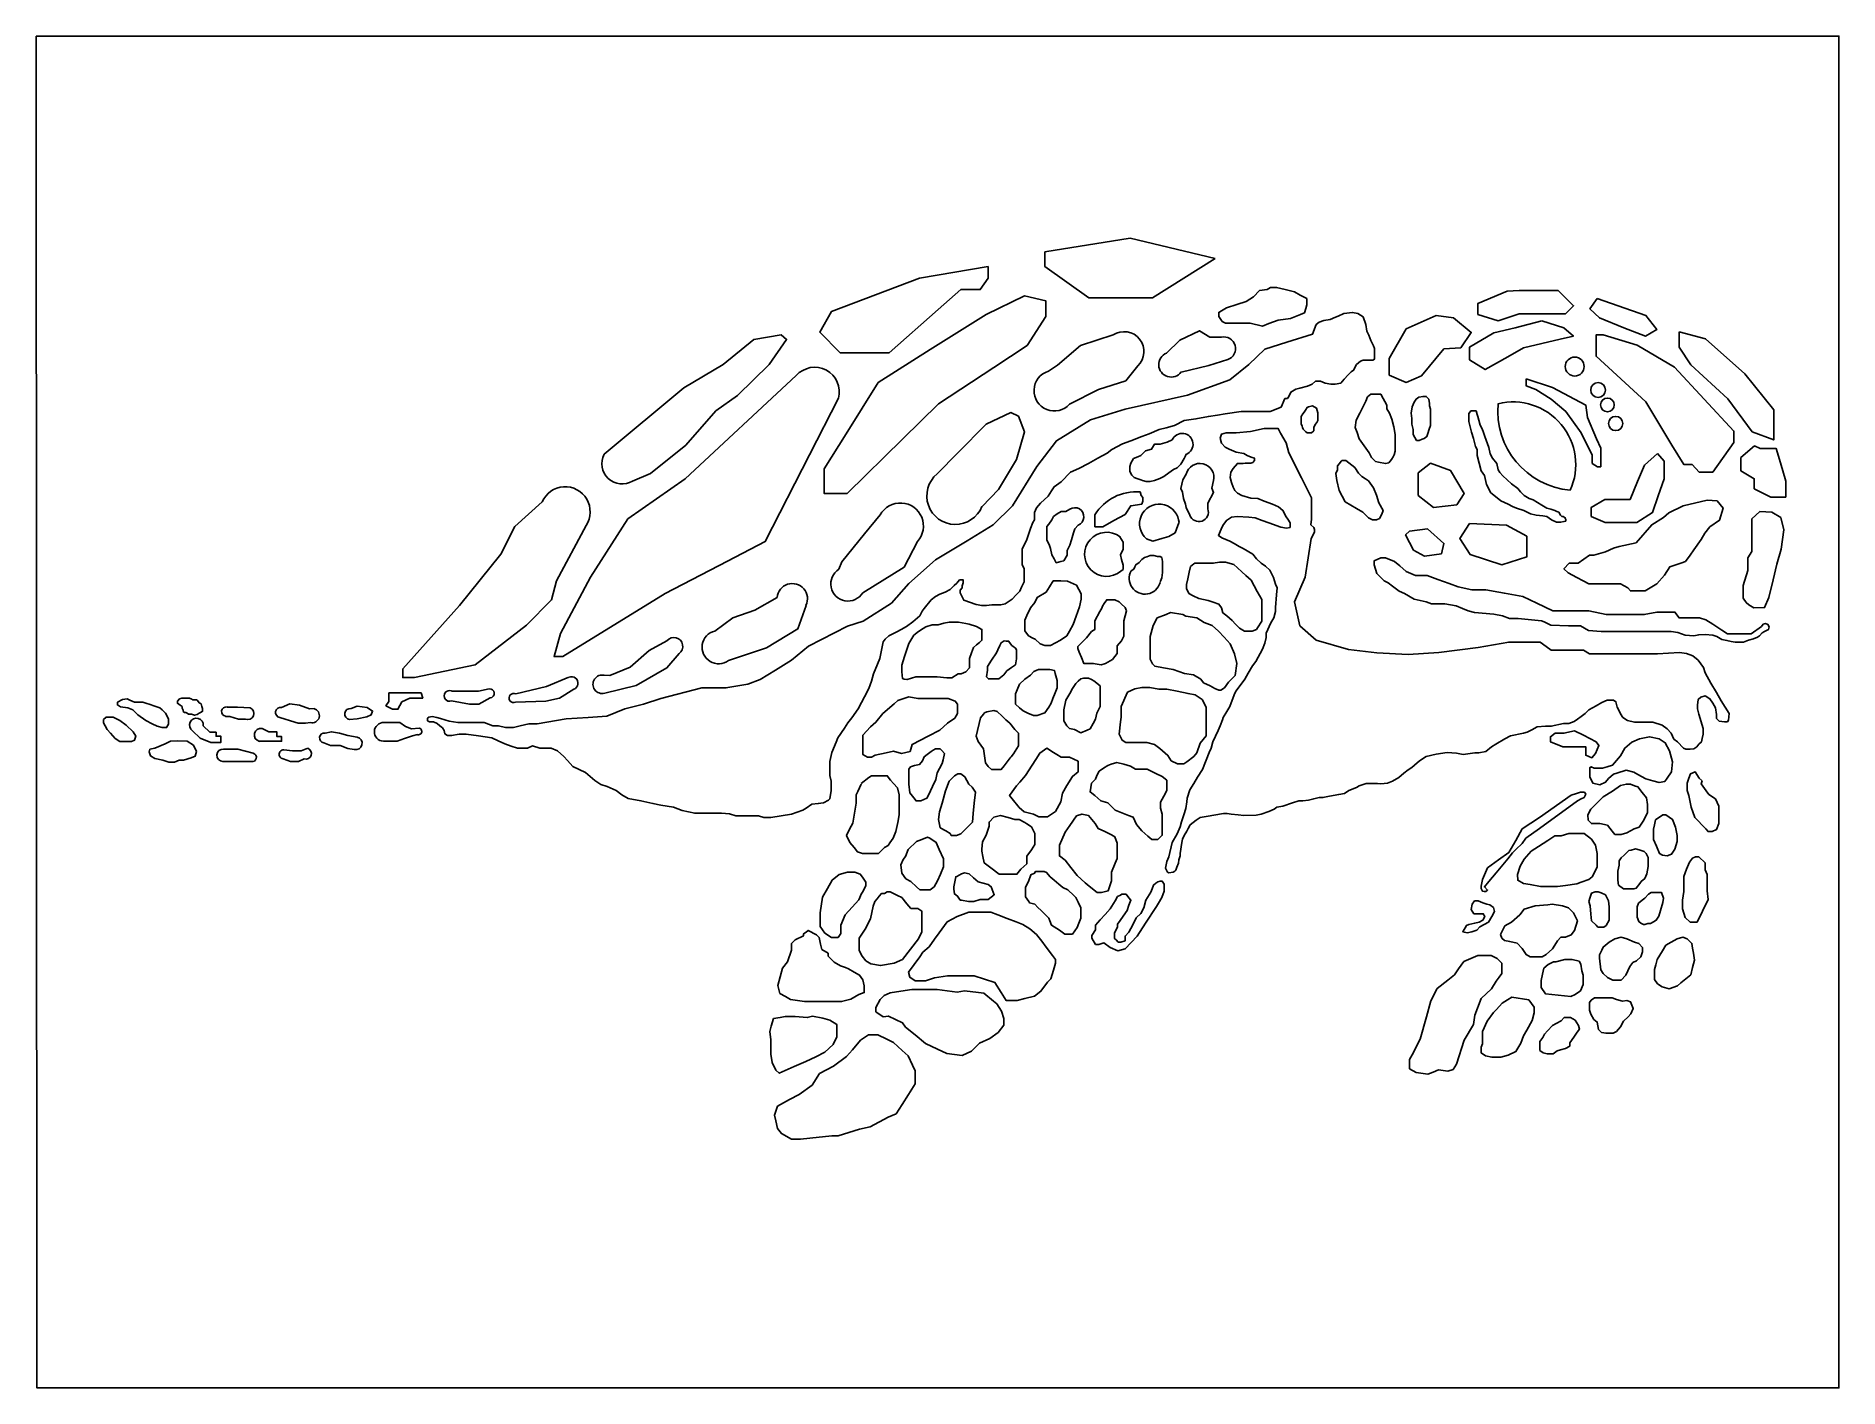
# Model space of a CAD drawing. Header units: inches. Extents: x 0.05 to 1.41, y 0.07 to 1.09.
import ezdxf

# ---------------------------------------------------------------- set-up
doc = ezdxf.new("R2010")
doc.units = ezdxf.units.IN
doc.header["$MEASUREMENT"] = 0
doc.layers.add('Cut', color=1, linetype='Continuous')

msp = doc.modelspace()

# ---------------------------------------------------------------- linework, layer by layer
at = {"layer": 'Cut'}
msp.add_line((0.943, 0.8772), (0.943, 0.8772), dxfattribs=at)
for points in [[(0.0465, 1.0928), (1.4092, 1.0928), (1.4092, 0.071), (0.0472, 0.071), (0.0465, 1.0928)], [(0.9378, 0.9246), (0.8904, 0.895), (0.8527, 0.895), (0.8423, 0.895), (0.809, 0.9186), (0.809, 0.9297), (0.8734, 0.9401), (0.9378, 0.9246)], [(0.7661, 0.9186), (0.7143, 0.9098), (0.6477, 0.8846), (0.6388, 0.8691), (0.6543, 0.8535), (0.6802, 0.8535), (0.6914, 0.8535), (0.7284, 0.8861), (0.7456, 0.9012), (0.7602, 0.9012), (0.7661, 0.9098), (0.7661, 0.9186)], [(0.9464, 0.8874), (0.9425, 0.8851), (0.9404, 0.8839), (0.9404, 0.8808), (0.943, 0.8772), (0.9456, 0.8758), (0.9491, 0.8758), (0.953, 0.8758), (0.958, 0.8758), (0.9642, 0.8758), (0.9736, 0.8736), (0.9784, 0.8755), (0.9853, 0.8781), (0.9948, 0.8794), (1.0022, 0.8825), (1.0052, 0.8837), (1.0063, 0.887), (1.0071, 0.8896), (1.0071, 0.8921), (1.0071, 0.8944), (1.0019, 0.8971), (0.9976, 0.8994), (0.9906, 0.9012), (0.9842, 0.9028), (0.9796, 0.9028), (0.977, 0.9014), (0.9712, 0.9004), (0.9668, 0.8958), (0.9612, 0.8923), (0.954, 0.89), (0.9464, 0.8874)], [(1.1676, 0.9004), (1.1971, 0.9004), (1.2086, 0.889), (1.2026, 0.883), (1.186, 0.883), (1.1676, 0.883), (1.1516, 0.8775), (1.1364, 0.8825), (1.1364, 0.8908), (1.1585, 0.9), (1.1676, 0.9004)], [(0.7935, 0.8964), (0.7646, 0.8824), (0.7224, 0.8558), (0.683, 0.8309), (0.6588, 0.7921), (0.6422, 0.7657), (0.6422, 0.747), (0.6595, 0.747), (0.7017, 0.7884), (0.7286, 0.8149), (0.7705, 0.8424), (0.7957, 0.859), (0.8098, 0.8809), (0.8098, 0.8927), (0.7935, 0.8964)], [(1.2265, 0.8945), (1.221, 0.8867), (1.2283, 0.8798), (1.2467, 0.8724), (1.2631, 0.8659), (1.2715, 0.871), (1.2633, 0.8816), (1.2265, 0.8945)], [(1.0142, 0.8747), (1.0163, 0.8766), (1.02, 0.8778), (1.0246, 0.8787), (1.0286, 0.8804), (1.0306, 0.8812), (1.035, 0.8832), (1.0416, 0.8839), (1.0457, 0.8832), (1.0495, 0.8805), (1.0515, 0.8747), (1.0525, 0.8699), (1.0538, 0.8667), (1.0555, 0.8628), (1.0573, 0.8587), (1.0581, 0.8567), (1.0581, 0.8525), (1.0581, 0.8485), (1.057, 0.8479), (1.0538, 0.8479), (1.0496, 0.8479), (1.0476, 0.8471), (1.0445, 0.8445), (1.0424, 0.8403), (1.0405, 0.8391), (1.0382, 0.8369), (1.0352, 0.8334), (1.0327, 0.8304), (1.0284, 0.8297), (1.0252, 0.8297), (1.0209, 0.8305), (1.0173, 0.8319), (1.0136, 0.8319), (1.011, 0.8297), (1.0076, 0.8283), (1.0017, 0.8267), (0.9987, 0.8259), (0.9949, 0.8237), (0.9933, 0.8205), (0.9924, 0.8188), (0.9904, 0.8188), (0.9876, 0.8124), (0.9794, 0.8091), (0.9728, 0.8091), (0.9648, 0.8091), (0.9574, 0.8091), (0.9453, 0.8072), (0.9396, 0.8063), (0.9327, 0.8053), (0.9232, 0.8034), (0.9142, 0.8022), (0.9071, 0.7986), (0.9007, 0.7968), (0.8954, 0.7954), (0.8878, 0.7923), (0.8823, 0.7902), (0.8739, 0.7869), (0.8677, 0.7846), (0.8597, 0.7804), (0.856, 0.7775), (0.849, 0.7737), (0.8419, 0.7698), (0.8347, 0.7659), (0.8285, 0.7632), (0.8213, 0.7558), (0.816, 0.7522), (0.814, 0.7492), (0.8114, 0.7451), (0.8056, 0.7399), (0.8028, 0.7362), (0.8013, 0.7326), (0.8013, 0.7271), (0.8, 0.7251), (0.7982, 0.7207), (0.7954, 0.7124), (0.7919, 0.7049), (0.7919, 0.702), (0.7919, 0.6935), (0.7933, 0.6902), (0.7933, 0.6853), (0.7933, 0.6803), (0.7914, 0.6762), (0.79, 0.6733), (0.7873, 0.6706), (0.7843, 0.6671), (0.7814, 0.6652), (0.7789, 0.6638), (0.7757, 0.6629), (0.7717, 0.6629), (0.769, 0.6629), (0.7649, 0.6624), (0.7613, 0.6624), (0.7572, 0.6633), (0.7478, 0.6664), (0.7449, 0.672), (0.7449, 0.6741), (0.7465, 0.6758), (0.7465, 0.6774), (0.7473, 0.6796), (0.7473, 0.6818), (0.7458, 0.6818), (0.7445, 0.6818), (0.7424, 0.6793), (0.7405, 0.6775), (0.7374, 0.6745), (0.7336, 0.6726), (0.7297, 0.6711), (0.7264, 0.6693), (0.723, 0.6666), (0.7178, 0.6601), (0.7162, 0.6582), (0.7146, 0.6547), (0.7091, 0.6502), (0.7044, 0.6465), (0.7004, 0.6444), (0.697, 0.6426), (0.6936, 0.6408), (0.6911, 0.6395), (0.6882, 0.637), (0.6868, 0.6349), (0.6851, 0.6261), (0.6844, 0.6224), (0.6826, 0.6182), (0.6794, 0.6109), (0.6781, 0.6052), (0.676, 0.5998), (0.6727, 0.5933), (0.6704, 0.5891), (0.6679, 0.5844), (0.663, 0.5776), (0.66, 0.5737), (0.6576, 0.5696), (0.6525, 0.5625), (0.6512, 0.5591), (0.6481, 0.5514), (0.6464, 0.5444), (0.6464, 0.5403), (0.6464, 0.5339), (0.6476, 0.5296), (0.6476, 0.5226), (0.6466, 0.5163), (0.6455, 0.5152), (0.6417, 0.5134), (0.6377, 0.5127), (0.633, 0.5122), (0.6285, 0.5093), (0.626, 0.5078), (0.6176, 0.5047), (0.602, 0.5022), (0.5966, 0.5022), (0.5926, 0.5034), (0.5842, 0.5034), (0.5783, 0.5034), (0.5754, 0.5034), (0.5706, 0.5049), (0.5646, 0.5054), (0.559, 0.5054), (0.5506, 0.5054), (0.5444, 0.5054), (0.5349, 0.5074), (0.5282, 0.51), (0.5188, 0.5114), (0.5128, 0.5128), (0.5037, 0.5148), (0.4941, 0.5166), (0.4893, 0.5192), (0.4849, 0.5226), (0.4782, 0.5256), (0.4733, 0.5272), (0.4689, 0.5301), (0.4619, 0.5361), (0.4569, 0.5385), (0.4522, 0.5407), (0.4481, 0.5453), (0.4454, 0.5483), (0.4407, 0.5526), (0.4359, 0.5546), (0.4272, 0.5546), (0.4217, 0.5563), (0.418, 0.5546), (0.4103, 0.5546), (0.4057, 0.5562), (0.4009, 0.5579), (0.3958, 0.5602), (0.3911, 0.5624), (0.3808, 0.5638), (0.3717, 0.5651), (0.3664, 0.5651), (0.3606, 0.5641), (0.3574, 0.5641), (0.3555, 0.5654), (0.3549, 0.568), (0.3537, 0.5699), (0.3518, 0.5716), (0.3496, 0.5733), (0.3468, 0.5745), (0.3438, 0.5745), (0.3424, 0.5753), (0.3424, 0.5762), (0.3424, 0.5772), (0.3435, 0.5781), (0.346, 0.5785), (0.3494, 0.5777), (0.3522, 0.5771), (0.3587, 0.5751), (0.3654, 0.5739), (0.3704, 0.5741), (0.3773, 0.5741), (0.3814, 0.5741), (0.3851, 0.5741), (0.3918, 0.5714), (0.396, 0.5714), (0.4014, 0.5701), (0.4073, 0.5701), (0.4124, 0.5714), (0.419, 0.5731), (0.4253, 0.5731), (0.4473, 0.5767), (0.4638, 0.5778), (0.4779, 0.5787), (0.4915, 0.5842), (0.5056, 0.5878), (0.5187, 0.5922), (0.5498, 0.6001), (0.5679, 0.6001), (0.5846, 0.603), (0.5938, 0.6065), (0.6054, 0.6136), (0.6174, 0.621), (0.6304, 0.6316), (0.6598, 0.6467), (0.6716, 0.6507), (0.6931, 0.6643), (0.7062, 0.6791), (0.7263, 0.6969), (0.7503, 0.7114), (0.77, 0.7233), (0.7845, 0.7378), (0.803, 0.7675), (0.8178, 0.787), (0.8436, 0.8028), (0.8696, 0.8109), (0.9169, 0.8214), (0.9488, 0.833), (0.9631, 0.8447), (0.9752, 0.8562), (0.9918, 0.8614), (1.0114, 0.8675), (1.0142, 0.8747)], [(1.1047, 0.8816), (1.0822, 0.8715), (1.0693, 0.849), (1.0693, 0.8366), (1.0822, 0.8311), (1.0936, 0.8361), (1.1107, 0.8564), (1.1235, 0.8573)], [(1.1235, 0.8573), (1.1313, 0.8688), (1.118, 0.8798), (1.1047, 0.8816)], [(1.1847, 0.8775), (1.1644, 0.8724), (1.1484, 0.8684), (1.13, 0.8577), (1.13, 0.8481), (1.1419, 0.8407), (1.1589, 0.8504), (1.1709, 0.8572), (1.1985, 0.8637), (1.2085, 0.8661), (1.2012, 0.8724), (1.1847, 0.8775)], [(0.4759, 0.7767), (0.5362, 0.827), (0.5659, 0.8446), (0.589, 0.8635), (0.6098, 0.8669), (0.6138, 0.8635), (0.6007, 0.8446), (0.5767, 0.8212), (0.5602, 0.8095), (0.5376, 0.7836), (0.511, 0.7622), (0.4973, 0.7565)], [(0.8606, 0.8669), (0.836, 0.8589), (0.8186, 0.844), (0.8117, 0.8395)], [(0.9424, 0.8652), (0.9338, 0.8652), (0.9258, 0.8701), (0.911, 0.8629), (0.9009, 0.8532)], [(1.2311, 0.8669), (1.2256, 0.8669), (1.2256, 0.8591), (1.2256, 0.8508), (1.2633, 0.8164), (1.283, 0.7837), (1.292, 0.7689), (1.2982, 0.7689), (1.3037, 0.7631), (1.3138, 0.7631), (1.3299, 0.7856), (1.3299, 0.7943), (1.2849, 0.8425), (1.2568, 0.8591), (1.2311, 0.8669)], [(1.2885, 0.8692), (1.2885, 0.8577), (1.2973, 0.8444), (1.3253, 0.8187), (1.3437, 0.7938), (1.3599, 0.7876), (1.3599, 0.7938), (1.3599, 0.8104), (1.3382, 0.8375), (1.3083, 0.8641), (1.2885, 0.8692)], [(0.9121, 0.8389), (0.933, 0.8438), (0.9473, 0.8483)], [(0.6211, 0.8363), (0.5372, 0.7581), (0.4937, 0.7279), (0.4656, 0.6838), (0.443, 0.6412), (0.438, 0.6238), (0.4447, 0.6238), (0.5221, 0.6716), (0.5691, 0.696), (0.5977, 0.7108), (0.6311, 0.7762), (0.6531, 0.8191)], [(0.8277, 0.8146), (0.8495, 0.8257), (0.8701, 0.8323), (0.8792, 0.8435)], [(1.1728, 0.8337), (1.1728, 0.8285), (1.1802, 0.8258), (1.1916, 0.8183), (1.2029, 0.809), (1.2144, 0.793), (1.2228, 0.776), (1.2228, 0.7698), (1.2267, 0.7673), (1.2292, 0.7673), (1.2292, 0.7743), (1.2292, 0.7814), (1.2259, 0.7884), (1.2191, 0.8046), (1.2178, 0.8139), (1.1928, 0.8272), (1.1728, 0.8337)], [(1.0528, 0.8202), (1.0553, 0.8221), (1.0579, 0.8221), (1.0615, 0.8221), (1.0629, 0.8221), (1.0648, 0.8188), (1.066, 0.8166), (1.0675, 0.8139), (1.0675, 0.811), (1.0695, 0.8077), (1.0714, 0.8032), (1.0729, 0.7974), (1.0738, 0.7918), (1.0738, 0.7876), (1.0738, 0.7836), (1.0738, 0.7791), (1.0731, 0.7763), (1.0722, 0.7747), (1.0711, 0.7728), (1.069, 0.7703), (1.0664, 0.7697), (1.0613, 0.7707), (1.059, 0.7712), (1.0558, 0.7744), (1.0542, 0.7778), (1.0516, 0.7814), (1.0491, 0.785), (1.0466, 0.7883), (1.045, 0.7931), (1.0436, 0.797), (1.0444, 0.8024), (1.0471, 0.8079), (1.0486, 0.8109), (1.0498, 0.8133), (1.0515, 0.8168), (1.0528, 0.8202)], [(1.0882, 0.8161), (1.0897, 0.8184), (1.0916, 0.8198), (1.0949, 0.8205), (1.0973, 0.8205), (1.0992, 0.8184), (1.0998, 0.8152), (1.0998, 0.8133), (1.1005, 0.8108), (1.1005, 0.8064), (1.1005, 0.8016), (1.1005, 0.7985), (1.0995, 0.7956), (1.0985, 0.7925), (1.0978, 0.7901), (1.0958, 0.7887), (1.0941, 0.7881), (1.092, 0.7872), (1.09, 0.7872), (1.0887, 0.7893), (1.0873, 0.7918), (1.0873, 0.7955), (1.0865, 0.7995), (1.0865, 0.8038), (1.0859, 0.8079), (1.0867, 0.8127), (1.0882, 0.8161)], [(0.7276, 0.7619), (0.7432, 0.7777), (0.7647, 0.7994), (0.7834, 0.8082), (0.789, 0.8055), (0.7935, 0.7936), (0.7877, 0.7727), (0.7739, 0.7501), (0.7615, 0.7373)], [(1.0112, 0.8134), (1.0083, 0.8125), (1.0073, 0.8122), (1.006, 0.8101), (1.0049, 0.8086), (1.004, 0.8072), (1.0028, 0.8054), (1.0028, 0.8033), (1.0028, 0.8017), (1.0028, 0.7998), (1.0034, 0.798), (1.0038, 0.7969), (1.0042, 0.7957), (1.0055, 0.7945), (1.0063, 0.7938), (1.0073, 0.7929), (1.0094, 0.7929), (1.0106, 0.7929), (1.0124, 0.7945), (1.0124, 0.7969), (1.0134, 0.7992), (1.0147, 0.8007), (1.0154, 0.8022), (1.0154, 0.8041), (1.0154, 0.8062), (1.0154, 0.808), (1.0144, 0.8116), (1.0112, 0.8134)], [(1.1294, 0.8055), (1.1294, 0.8067), (1.1294, 0.8076), (1.1305, 0.8089), (1.131, 0.8095), (1.1326, 0.8095), (1.1341, 0.8095), (1.1349, 0.8095), (1.1358, 0.8068), (1.1362, 0.8052), (1.137, 0.8026), (1.1381, 0.7988), (1.1395, 0.7959), (1.1406, 0.7931), (1.1416, 0.7901), (1.1447, 0.7818), (1.1457, 0.777), (1.1473, 0.7737), (1.1506, 0.7698), (1.1517, 0.7649), (1.1529, 0.7629), (1.1551, 0.7605), (1.1616, 0.7544), (1.1665, 0.7508), (1.1686, 0.7484), (1.1712, 0.7456), (1.1752, 0.7433), (1.1782, 0.7423), (1.1847, 0.7382), (1.1884, 0.7359), (1.1915, 0.7352), (1.1944, 0.7342), (1.1959, 0.7336), (1.1974, 0.733), (1.1987, 0.7308), (1.1998, 0.7297), (1.2008, 0.7297), (1.2023, 0.7287), (1.2023, 0.7279), (1.2027, 0.7279), (1.2027, 0.7262), (1.2013, 0.7258), (1.1989, 0.7255), (1.1957, 0.7255), (1.192, 0.7272), (1.1885, 0.7297), (1.1853, 0.7301), (1.1804, 0.7307), (1.1762, 0.7317), (1.1711, 0.7343), (1.1655, 0.7359), (1.1625, 0.7373), (1.1591, 0.739), (1.1537, 0.7415), (1.1496, 0.7449), (1.1462, 0.7476), (1.1429, 0.754), (1.1418, 0.7583), (1.1412, 0.7608), (1.1388, 0.7643), (1.1372, 0.7699), (1.1357, 0.7757), (1.1357, 0.7803), (1.1346, 0.7826), (1.1329, 0.7887), (1.1316, 0.7934), (1.1302, 0.7985), (1.1294, 0.8014), (1.1294, 0.8055)], [(0.9605, 0.7701), (0.9648, 0.7701), (0.9661, 0.7706), (0.9675, 0.7721), (0.9675, 0.7737), (0.9656, 0.7744), (0.9637, 0.775), (0.9619, 0.7759), (0.9593, 0.7772), (0.9537, 0.7783), (0.9483, 0.7807), (0.9453, 0.782), (0.9425, 0.7852), (0.9415, 0.789), (0.9425, 0.7919), (0.9461, 0.7929), (0.9536, 0.7929), (0.9644, 0.794), (0.9748, 0.7962), (0.9854, 0.7962), (0.9872, 0.7926), (0.9914, 0.7855), (0.9934, 0.7779), (1.0029, 0.759), (1.0106, 0.7439), (1.0106, 0.7276), (1.01, 0.7234), (1.0122, 0.7214), (1.0127, 0.7199), (1.0127, 0.718), (1.0112, 0.7149), (1.0103, 0.713), (1.0058, 0.6839), (0.9976, 0.6652), (1.0017, 0.6471), (1.014, 0.6363), (1.0385, 0.6291), (1.06, 0.6267), (1.0837, 0.6254), (1.1067, 0.6269), (1.1365, 0.6306), (1.1597, 0.6348), (1.1697, 0.6348), (1.1833, 0.6348), (1.188, 0.6314), (1.1916, 0.6287), (1.1952, 0.6287), (1.2001, 0.6287), (1.2045, 0.6287), (1.2109, 0.6287), (1.2162, 0.6287), (1.2206, 0.626), (1.2297, 0.626), (1.2378, 0.626), (1.2495, 0.626), (1.2619, 0.626), (1.2722, 0.626), (1.2887, 0.6269), (1.294, 0.6262), (1.2989, 0.6243), (1.3028, 0.621), (1.3068, 0.6155), (1.3081, 0.6116), (1.3125, 0.6036), (1.3168, 0.5967), (1.3203, 0.5904), (1.3263, 0.5808), (1.3257, 0.5758), (1.3249, 0.5745), (1.3227, 0.5745), (1.3188, 0.575), (1.3168, 0.5771), (1.3168, 0.5801), (1.3159, 0.5852), (1.3139, 0.5885), (1.3117, 0.592), (1.3082, 0.5941), (1.3049, 0.5932), (1.3029, 0.5914), (1.3023, 0.5871), (1.3023, 0.5843), (1.3034, 0.5803), (1.3066, 0.5695), (1.3066, 0.5651), (1.3058, 0.5618), (1.3053, 0.5593), (1.3033, 0.5575), (1.3018, 0.5556), (1.2995, 0.5542), (1.2967, 0.5538), (1.2934, 0.5538), (1.2917, 0.5547), (1.2873, 0.5593), (1.2845, 0.5615), (1.2824, 0.566), (1.2795, 0.5693), (1.2756, 0.5719), (1.2685, 0.5743), (1.2643, 0.5743), (1.2574, 0.5743), (1.2546, 0.5743), (1.2493, 0.5755), (1.2459, 0.5778), (1.2442, 0.5805), (1.2423, 0.5844), (1.2416, 0.5856), (1.2412, 0.5875), (1.2407, 0.5897), (1.2388, 0.591), (1.2341, 0.591), (1.23, 0.5891), (1.2257, 0.5867), (1.2202, 0.5835), (1.2174, 0.5807), (1.2144, 0.5786), (1.2115, 0.5765), (1.2091, 0.5748), (1.205, 0.5732), (1.201, 0.5732), (1.1918, 0.5712), (1.1874, 0.5712), (1.1811, 0.5708), (1.1772, 0.5685), (1.1736, 0.5668), (1.1709, 0.5659), (1.1609, 0.5638), (1.1567, 0.5617), (1.1498, 0.5575), (1.1467, 0.5556), (1.1424, 0.5522), (1.137, 0.551), (1.1339, 0.551), (1.1252, 0.5499), (1.1201, 0.5508), (1.113, 0.5513), (1.1048, 0.55), (1.0972, 0.5483), (1.0922, 0.545), (1.0885, 0.5418), (1.0863, 0.5399), (1.0837, 0.5382), (1.0803, 0.5357), (1.0766, 0.5325), (1.0717, 0.5297), (1.068, 0.5281), (1.063, 0.5276), (1.0605, 0.528), (1.0573, 0.528), (1.0519, 0.528), (1.0467, 0.5262), (1.0446, 0.5248), (1.0388, 0.5227), (1.0354, 0.5204), (1.0311, 0.5196), (1.0269, 0.5187), (1.023, 0.518), (1.0192, 0.5172), (1.0164, 0.5172), (1.0123, 0.5163), (1.0083, 0.5153), (1.0039, 0.5147), (1.0009, 0.5147), (0.9962, 0.5132), (0.9889, 0.5107), (0.9844, 0.51), (0.9823, 0.5086), (0.9783, 0.5068), (0.9726, 0.5048), (0.9688, 0.504), (0.9595, 0.5036), (0.955, 0.5041), (0.9499, 0.5047), (0.9469, 0.5051), (0.9441, 0.5051), (0.9309, 0.503), (0.9264, 0.5023), (0.9234, 0.5003), (0.9189, 0.4966), (0.9174, 0.4938), (0.9163, 0.4919), (0.9142, 0.4887), (0.9131, 0.4858), (0.9126, 0.4833), (0.9112, 0.4751), (0.9112, 0.4732), (0.9104, 0.4701), (0.9099, 0.4677), (0.9087, 0.4647), (0.9079, 0.4624), (0.9072, 0.4616), (0.906, 0.4608), (0.9027, 0.4603), (0.9018, 0.4609), (0.9003, 0.4638), (0.9013, 0.4689), (0.9026, 0.4725), (0.9053, 0.4833), (0.9089, 0.4898), (0.9112, 0.4951), (0.9124, 0.499), (0.914, 0.5042), (0.9156, 0.5091), (0.9162, 0.514), (0.9166, 0.5169), (0.9185, 0.523), (0.9215, 0.5279), (0.9245, 0.5327), (0.9282, 0.5384), (0.9333, 0.5513), (0.9347, 0.5546), (0.9361, 0.5594), (0.94, 0.568), (0.9415, 0.5714), (0.9432, 0.576), (0.9438, 0.5778), (0.9465, 0.5824), (0.9487, 0.5861), (0.9514, 0.5929), (0.9527, 0.5962), (0.9535, 0.598), (0.9602, 0.6068), (0.9628, 0.6112), (0.966, 0.6169), (0.9685, 0.6202), (0.9734, 0.6294), (0.9754, 0.6339), (0.9764, 0.6382), (0.9764, 0.6415), (0.9798, 0.6493), (0.982, 0.6531), (0.9833, 0.6578), (0.9833, 0.661), (0.9842, 0.6706), (0.9845, 0.6758), (0.9834, 0.6786), (0.9819, 0.6835), (0.979, 0.6892), (0.9757, 0.6921), (0.9724, 0.6944), (0.9691, 0.6977), (0.9662, 0.7012), (0.959, 0.7055), (0.9559, 0.7069), (0.9521, 0.7094), (0.9488, 0.7111), (0.9429, 0.7135), (0.9402, 0.7154), (0.9424, 0.72), (0.9436, 0.723), (0.9463, 0.7268), (0.9502, 0.7292), (0.9544, 0.7296), (0.9633, 0.7291), (0.9681, 0.7287), (0.9732, 0.7268), (0.9783, 0.7248), (0.9874, 0.7217), (0.9916, 0.721), (0.9944, 0.7215), (0.9944, 0.7248), (0.9926, 0.7276), (0.9914, 0.7294), (0.989, 0.7343), (0.9855, 0.7371), (0.981, 0.7389), (0.9747, 0.7414), (0.9701, 0.7432), (0.9647, 0.7436), (0.9579, 0.7456), (0.9545, 0.7473), (0.9527, 0.7494), (0.9514, 0.7519), (0.95, 0.7554), (0.9492, 0.7592), (0.9496, 0.7631), (0.9514, 0.7661), (0.9546, 0.7698), (0.9589, 0.7698), (0.9605, 0.7701)], [(0.9052, 0.7876), (0.9015, 0.7859), (0.8962, 0.7844), (0.892, 0.7844), (0.8897, 0.7806), (0.8851, 0.7794), (0.8816, 0.7759), (0.8794, 0.7749), (0.8761, 0.7735), (0.8739, 0.7701), (0.8733, 0.7675), (0.8733, 0.7637), (0.8747, 0.7609), (0.8765, 0.7591), (0.8786, 0.7584), (0.8815, 0.7575), (0.8828, 0.757), (0.8855, 0.7561), (0.8886, 0.7561), (0.8918, 0.757), (0.8958, 0.7583), (0.8989, 0.76), (0.9026, 0.7627), (0.9063, 0.7653), (0.909, 0.7665), (0.9118, 0.7692), (0.9142, 0.7736), (0.9154, 0.7756), (0.9159, 0.7767)], [(1.272, 0.7773), (1.2622, 0.7685), (1.257, 0.7561), (1.2513, 0.7425), (1.2412, 0.7425), (1.2323, 0.7425), (1.222, 0.7366), (1.222, 0.7297), (1.2326, 0.7251), (1.2438, 0.7251), (1.2565, 0.7251), (1.2682, 0.7326), (1.2725, 0.7452), (1.277, 0.7582), (1.277, 0.7716), (1.272, 0.7773)], [(1.3455, 0.7831), (1.3351, 0.7742), (1.3351, 0.7688), (1.3351, 0.7642), (1.3452, 0.7582), (1.3452, 0.7507), (1.3578, 0.7444), (1.3639, 0.7444), (1.369, 0.7444), (1.369, 0.7564), (1.365, 0.7702), (1.3619, 0.781), (1.3498, 0.781), (1.3455, 0.7831)], [(1.029, 0.7623), (1.0301, 0.765), (1.0301, 0.7679), (1.0316, 0.7697), (1.033, 0.7714), (1.0335, 0.772), (1.0365, 0.772), (1.0388, 0.7702), (1.0432, 0.7667), (1.046, 0.7624), (1.0486, 0.7599), (1.0514, 0.7581), (1.0537, 0.7566), (1.0573, 0.7514), (1.0597, 0.7458), (1.0614, 0.74), (1.0647, 0.7343), (1.0638, 0.7314), (1.062, 0.7283), (1.0598, 0.7271), (1.0566, 0.7271), (1.0536, 0.7288), (1.0494, 0.7329), (1.0446, 0.7358), (1.036, 0.7408), (1.0314, 0.7493), (1.0297, 0.7569), (1.029, 0.7623)], [(1.1004, 0.77), (1.0913, 0.7626), (1.0913, 0.7456), (1.1028, 0.7364), (1.1203, 0.7385), (1.1259, 0.747), (1.1157, 0.7645), (1.1004, 0.77)], [(0.9159, 0.7616), (0.9134, 0.7574), (0.9126, 0.7541), (0.9119, 0.7508), (0.913, 0.748), (0.9138, 0.7434), (0.9153, 0.7391), (0.9159, 0.7364), (0.9186, 0.7307)], [(0.9365, 0.7568), (0.9353, 0.7511), (0.9366, 0.7479), (0.9323, 0.7399), (0.9322, 0.7356)], [(0.429, 0.7407), (0.4085, 0.7221), (0.3979, 0.7013), (0.3665, 0.6625), (0.3237, 0.6145), (0.3237, 0.608), (0.3325, 0.608), (0.3785, 0.6177), (0.4173, 0.6476), (0.4362, 0.6668), (0.4399, 0.681), (0.4622, 0.723)], [(0.8468, 0.731), (0.8468, 0.722), (0.8529, 0.722), (0.8611, 0.7266), (0.8696, 0.7312), (0.8739, 0.7378), (0.8822, 0.7391), (0.8831, 0.7413), (0.8831, 0.7441), (0.8818, 0.7455), (0.881, 0.7483)], [(1.3096, 0.7421), (1.2915, 0.7378), (1.2807, 0.7325), (1.2766, 0.7289), (1.2677, 0.7234), (1.2677, 0.7234), (1.2559, 0.7099), (1.2559, 0.7099), (1.243, 0.7071), (1.2388, 0.7057), (1.2329, 0.7031), (1.224, 0.7005), (1.2206, 0.7005), (1.212, 0.6944), (1.212, 0.6944), (1.2053, 0.6944), (1.2053, 0.6944), (1.2013, 0.6901), (1.2045, 0.687), (1.2045, 0.687), (1.2111, 0.6835), (1.2159, 0.681), (1.2203, 0.6787), (1.2257, 0.6787), (1.2295, 0.6787), (1.2341, 0.6787), (1.2389, 0.6787), (1.2441, 0.6787), (1.2496, 0.6759), (1.2516, 0.6735), (1.257, 0.6735), (1.2628, 0.6735), (1.2716, 0.6787), (1.2774, 0.6853), (1.2813, 0.6917), (1.2896, 0.6943), (1.2932, 0.6956), (1.2967, 0.7005), (1.2995, 0.7045), (1.3051, 0.7123), (1.3079, 0.7171), (1.3117, 0.722), (1.3189, 0.7269), (1.3217, 0.7361), (1.3171, 0.7415), (1.3096, 0.7421)], [(0.6845, 0.7309), (0.6728, 0.7165), (0.6555, 0.6955), (0.6532, 0.6898)], [(0.828, 0.7353), (0.8249, 0.7336), (0.8213, 0.7336), (0.8183, 0.7316), (0.8155, 0.7296), (0.8144, 0.7271), (0.8119, 0.7238), (0.8105, 0.7221), (0.8105, 0.7201), (0.8105, 0.7156), (0.8105, 0.7119), (0.8123, 0.7085), (0.8133, 0.7054), (0.8143, 0.7008), (0.8161, 0.6976), (0.8176, 0.6947), (0.8211, 0.6956), (0.8233, 0.6962), (0.8258, 0.7005), (0.8258, 0.7041), (0.828, 0.7081), (0.8292, 0.712), (0.8307, 0.7174), (0.8316, 0.7204), (0.8343, 0.7232)], [(0.8859, 0.7129), (0.8907, 0.711), (0.8975, 0.7131), (0.9027, 0.7147), (0.9074, 0.7174), (0.9095, 0.7228), (0.9105, 0.7253), (0.9101, 0.7271)], [(1.13, 0.7245), (1.1226, 0.713), (1.1304, 0.7011), (1.1543, 0.6932), (1.1732, 0.6992), (1.1732, 0.7148), (1.158, 0.7231), (1.13, 0.7245)], [(1.3495, 0.7335), (1.3435, 0.728), (1.3435, 0.7211), (1.3435, 0.7119), (1.3435, 0.7088), (1.3435, 0.7033), (1.3403, 0.6985), (1.3403, 0.6939), (1.3403, 0.689), (1.3369, 0.6775), (1.3369, 0.668), (1.339, 0.6648), (1.3412, 0.6629), (1.3449, 0.6607), (1.353, 0.6609), (1.353, 0.6609), (1.3562, 0.6686), (1.3596, 0.6818), (1.3624, 0.6936), (1.3656, 0.7051), (1.3676, 0.7197), (1.3653, 0.7289), (1.3584, 0.7329), (1.3495, 0.7335)], [(0.6713, 0.672), (0.7026, 0.6913), (0.7127, 0.7108)], [(0.8658, 0.7144), (0.8682, 0.7104), (0.8682, 0.705), (0.8663, 0.7008), (0.8669, 0.6971), (0.8681, 0.693), (0.8681, 0.6897), (0.8665, 0.6883)], [(1.0846, 0.7186), (1.0982, 0.7204), (1.1107, 0.7093), (1.1088, 0.7016), (1.0959, 0.6997), (1.0877, 0.7043), (1.0817, 0.7158), (1.0846, 0.7186)], [(0.8743, 0.6886), (0.8763, 0.69), (0.8771, 0.6917), (0.8778, 0.6932), (0.8803, 0.695), (0.8823, 0.6972), (0.8844, 0.6986), (0.8861, 0.6992), (0.8887, 0.7002), (0.8913, 0.7002), (0.8941, 0.6994), (0.8961, 0.6994), (0.8974, 0.6987), (0.8979, 0.6957), (0.8979, 0.6923), (0.8979, 0.6873), (0.8974, 0.6834), (0.8965, 0.6807), (0.8962, 0.6798)], [(0.9223, 0.6943), (0.9309, 0.6943), (0.9363, 0.6943), (0.9411, 0.6952), (0.9456, 0.6952), (0.9518, 0.6935), (0.9547, 0.6909), (0.958, 0.6879), (0.9609, 0.6852), (0.965, 0.6815), (0.9696, 0.673), (0.973, 0.6669), (0.973, 0.661), (0.973, 0.6549), (0.973, 0.6507), (0.9697, 0.6455), (0.9689, 0.6443), (0.9657, 0.643), (0.9615, 0.643), (0.9598, 0.643), (0.9562, 0.6453), (0.9532, 0.6484), (0.9505, 0.6511), (0.9465, 0.6545), (0.9436, 0.6569), (0.9426, 0.6606), (0.9406, 0.6634), (0.9363, 0.6649), (0.9324, 0.6662), (0.9253, 0.6676), (0.9212, 0.6697), (0.9179, 0.6715), (0.916, 0.6752), (0.916, 0.6784), (0.917, 0.6826), (0.9181, 0.6875), (0.9191, 0.6919), (0.9217, 0.694), (0.9223, 0.6943)], [(1.0599, 0.6865), (1.0579, 0.6931), (1.0579, 0.6961), (1.063, 0.6984), (1.0665, 0.6984), (1.0734, 0.6956), (1.0773, 0.6923), (1.0822, 0.6882), (1.0892, 0.6851), (1.0981, 0.6851), (1.106, 0.6822), (1.1145, 0.6791), (1.1215, 0.6766), (1.1318, 0.6742), (1.1422, 0.6742), (1.1522, 0.6725), (1.1564, 0.6717), (1.1704, 0.6693), (1.1809, 0.6641), (1.1929, 0.6583), (1.2065, 0.6583), (1.2202, 0.6583), (1.2333, 0.6555), (1.2501, 0.6555), (1.2621, 0.6555), (1.2717, 0.6574), (1.2852, 0.6574), (1.2884, 0.653), (1.2956, 0.653), (1.3038, 0.653), (1.3086, 0.6515), (1.3138, 0.6482), (1.3177, 0.6457), (1.3208, 0.6437), (1.3249, 0.6411), (1.3309, 0.6411), (1.3357, 0.6411), (1.3428, 0.6411), (1.3507, 0.6466), (1.352, 0.6482), (1.3538, 0.6487), (1.3555, 0.6481), (1.3564, 0.6464), (1.3559, 0.6442), (1.353, 0.6427), (1.3513, 0.6417), (1.3493, 0.6394), (1.3476, 0.6384), (1.3447, 0.6372), (1.3408, 0.6362), (1.3371, 0.6347), (1.3308, 0.6347), (1.3277, 0.6353), (1.3245, 0.636), (1.3206, 0.6368), (1.317, 0.639), (1.314, 0.64), (1.308, 0.6406), (1.3033, 0.6403), (1.2995, 0.6395), (1.293, 0.6401), (1.2874, 0.642), (1.2823, 0.6427), (1.2763, 0.6427), (1.2624, 0.6427), (1.2547, 0.6427), (1.2404, 0.6427), (1.2294, 0.6427), (1.2199, 0.6435), (1.2139, 0.647), (1.2047, 0.647), (1.1914, 0.6476), (1.1863, 0.65), (1.1844, 0.6509), (1.1717, 0.6522), (1.1668, 0.6527), (1.1602, 0.6527), (1.1548, 0.6546), (1.1483, 0.6558), (1.1337, 0.6571), (1.1289, 0.6583), (1.1246, 0.6602), (1.1199, 0.6622), (1.1113, 0.6638), (1.1012, 0.6638), (1.0973, 0.6652), (1.0882, 0.6672), (1.0809, 0.6714), (1.0768, 0.6732), (1.0717, 0.6771), (1.0685, 0.6795), (1.0655, 0.6811), (1.0599, 0.6865)], [(0.6067, 0.6685), (0.5897, 0.6588), (0.5731, 0.653), (0.5596, 0.643)], [(0.8211, 0.681), (0.8153, 0.681), (0.8153, 0.681), (0.8126, 0.6766), (0.8101, 0.6726), (0.8031, 0.6686), (0.8015, 0.6647), (0.7981, 0.6607), (0.7954, 0.6549), (0.7939, 0.6514), (0.7939, 0.6467), (0.7939, 0.6433), (0.7967, 0.6394), (0.7999, 0.6378), (0.8017, 0.6369), (0.8055, 0.6334), (0.8089, 0.6321), (0.8132, 0.6321), (0.8209, 0.6361), (0.8257, 0.6396), (0.8276, 0.6431), (0.8304, 0.6481), (0.8326, 0.6543), (0.8351, 0.6614), (0.8364, 0.6672), (0.8364, 0.6712), (0.8329, 0.6778), (0.8283, 0.6799), (0.826, 0.6809), (0.8211, 0.681)], [(0.5699, 0.6209), (0.5986, 0.6304), (0.6222, 0.6447), (0.6285, 0.6625)], [(0.8618, 0.6668), (0.8585, 0.6668), (0.8558, 0.6668), (0.8538, 0.664), (0.8527, 0.6619), (0.852, 0.6605), (0.8505, 0.6578), (0.8467, 0.6509), (0.8467, 0.6442), (0.8443, 0.6427), (0.8405, 0.6379), (0.8339, 0.6314), (0.8339, 0.6299), (0.835, 0.6272), (0.8366, 0.6231), (0.8384, 0.6187), (0.8456, 0.6187), (0.8515, 0.6177), (0.8548, 0.6187), (0.8601, 0.6215), (0.8637, 0.6262), (0.8637, 0.6319), (0.867, 0.6356), (0.8687, 0.6393), (0.8687, 0.6426), (0.8687, 0.6509), (0.8707, 0.6584), (0.8696, 0.661), (0.8668, 0.6636), (0.8653, 0.6651), (0.8618, 0.6668)], [(0.8938, 0.6531), (0.9008, 0.6557), (0.9041, 0.6572), (0.9134, 0.6557), (0.9156, 0.6544), (0.924, 0.6531), (0.9294, 0.6495), (0.9354, 0.6472), (0.9403, 0.643), (0.9446, 0.6384), (0.9491, 0.6335), (0.9524, 0.6259), (0.954, 0.6185), (0.9529, 0.6096), (0.9513, 0.608), (0.9477, 0.6044), (0.9449, 0.6002), (0.9421, 0.5984), (0.9404, 0.5984), (0.9376, 0.5998), (0.934, 0.6016), (0.929, 0.6041), (0.9269, 0.6067), (0.9213, 0.6099), (0.9146, 0.6111), (0.9061, 0.614), (0.8987, 0.6152), (0.8921, 0.6165), (0.8903, 0.6184), (0.8885, 0.6218), (0.8885, 0.6273), (0.8885, 0.639), (0.891, 0.6474), (0.8938, 0.6531)], [(0.719, 0.6464), (0.7238, 0.6479), (0.7283, 0.6479), (0.7326, 0.649), (0.7367, 0.6499), (0.7437, 0.6499), (0.7492, 0.6488), (0.7519, 0.6482), (0.7573, 0.6466), (0.7614, 0.6444), (0.7614, 0.6379), (0.7614, 0.6361), (0.7595, 0.6345), (0.7574, 0.6328), (0.755, 0.6308), (0.7535, 0.6266), (0.752, 0.6223), (0.752, 0.6212), (0.752, 0.6189), (0.752, 0.6162), (0.752, 0.6152), (0.7494, 0.6122), (0.7458, 0.6109), (0.7435, 0.6109), (0.7386, 0.6078), (0.7348, 0.6078), (0.7276, 0.6085), (0.7224, 0.6085), (0.7159, 0.6085), (0.7116, 0.6085), (0.7082, 0.6074), (0.7049, 0.6064), (0.7026, 0.6068), (0.7015, 0.6072), (0.7009, 0.6122), (0.7009, 0.6173), (0.7029, 0.6238), (0.7061, 0.6337), (0.7099, 0.6399), (0.7134, 0.6428), (0.7171, 0.6451), (0.719, 0.6464)], [(0.5234, 0.6358), (0.5099, 0.6284), (0.4955, 0.6157), (0.4803, 0.6094), (0.476, 0.6097)], [(0.7783, 0.6358), (0.7761, 0.6343), (0.775, 0.6321), (0.7735, 0.629), (0.7724, 0.6266), (0.7688, 0.6211), (0.7657, 0.6163), (0.7657, 0.6136), (0.765, 0.6085), (0.7663, 0.6069), (0.7704, 0.6069), (0.7743, 0.6069), (0.7781, 0.6101), (0.7803, 0.613), (0.7839, 0.6156), (0.7868, 0.6176), (0.7876, 0.6221), (0.7876, 0.629), (0.7868, 0.6301), (0.7841, 0.6321), (0.7816, 0.6355), (0.7798, 0.6355), (0.7783, 0.6358)], [(0.4763, 0.5962), (0.5001, 0.6019), (0.5234, 0.6152), (0.5326, 0.6261)], [(0.8127, 0.614), (0.8096, 0.614), (0.8042, 0.614), (0.8008, 0.6126), (0.7982, 0.6097), (0.7938, 0.6067), (0.7899, 0.6029), (0.788, 0.5987), (0.7867, 0.5957), (0.7867, 0.5906), (0.7867, 0.5879), (0.7898, 0.5852), (0.7927, 0.5827), (0.7966, 0.5809), (0.7986, 0.58), (0.8004, 0.5792), (0.8033, 0.5792), (0.809, 0.5813), (0.8119, 0.5857), (0.8138, 0.5886), (0.8151, 0.5921), (0.8168, 0.5963), (0.8183, 0.6001), (0.8183, 0.6058), (0.8169, 0.6111), (0.8162, 0.6134), (0.8127, 0.614)], [(0.4091, 0.5956), (0.4324, 0.6011), (0.4493, 0.6083)], [(0.8343, 0.6053), (0.8361, 0.6069), (0.8383, 0.6075), (0.8419, 0.6075), (0.8443, 0.6064), (0.846, 0.6056), (0.8508, 0.6016), (0.8508, 0.5983), (0.8508, 0.5948), (0.8508, 0.5913), (0.8508, 0.586), (0.8482, 0.581), (0.8473, 0.5765), (0.8456, 0.5733), (0.8432, 0.5691), (0.8411, 0.5682), (0.8362, 0.5662), (0.8315, 0.5687), (0.8277, 0.5694), (0.8255, 0.5714), (0.8234, 0.5753), (0.8234, 0.5795), (0.8234, 0.5835), (0.8249, 0.5909), (0.8278, 0.5959), (0.83, 0.5996), (0.8323, 0.6035), (0.8343, 0.6053)], [(0.8716, 0.5968), (0.8769, 0.5994), (0.8824, 0.6004), (0.8883, 0.6004), (0.8951, 0.5992), (0.9011, 0.5992), (0.9091, 0.5976), (0.9173, 0.5959), (0.9227, 0.5948), (0.9279, 0.5914), (0.9309, 0.5856), (0.9309, 0.5774), (0.9309, 0.5702), (0.9309, 0.564), (0.9263, 0.5585), (0.9238, 0.551), (0.9217, 0.5483), (0.9162, 0.5443), (0.914, 0.5427), (0.9092, 0.5427), (0.9046, 0.5451), (0.902, 0.5491), (0.8958, 0.5543), (0.892, 0.5574), (0.8862, 0.5589), (0.8773, 0.5589), (0.8702, 0.5589), (0.8675, 0.5606), (0.8653, 0.5653), (0.8663, 0.5744), (0.8667, 0.5779), (0.8667, 0.5862), (0.8716, 0.5968)], [(0.1118, 0.5915), (0.108, 0.5893), (0.108, 0.5873), (0.1103, 0.5859), (0.1159, 0.5851), (0.1196, 0.5836), (0.1235, 0.5799), (0.1295, 0.5755), (0.1343, 0.5731), (0.1381, 0.5712), (0.1419, 0.5701), (0.1451, 0.5701), (0.1465, 0.5727), (0.1465, 0.5768), (0.1444, 0.581), (0.1417, 0.5835), (0.1401, 0.585), (0.1354, 0.5866), (0.1327, 0.5875), (0.1294, 0.5886), (0.1272, 0.5893), (0.1209, 0.5893), (0.1173, 0.591), (0.1153, 0.5919), (0.1118, 0.5915)], [(0.1548, 0.5919), (0.1533, 0.5901), (0.1533, 0.5886), (0.1553, 0.5872), (0.157, 0.586), (0.157, 0.5848), (0.1577, 0.5834), (0.1577, 0.5824), (0.1586, 0.5816), (0.1598, 0.5816), (0.1607, 0.581), (0.1618, 0.5802), (0.163, 0.5802), (0.1641, 0.5802), (0.1663, 0.5795), (0.1684, 0.58), (0.1699, 0.581), (0.1713, 0.5818), (0.1724, 0.5825), (0.1724, 0.5845), (0.1719, 0.5861), (0.1716, 0.5872), (0.1713, 0.588), (0.1699, 0.5889), (0.1685, 0.5907), (0.1681, 0.5912), (0.166, 0.5912), (0.1654, 0.5911), (0.1648, 0.5911), (0.1642, 0.5917), (0.1625, 0.5923), (0.1604, 0.5923), (0.1595, 0.5923), (0.1574, 0.5923), (0.1566, 0.5923), (0.1548, 0.5919), (0.1548, 0.5919)], [(0.2321, 0.5854), (0.2382, 0.5881), (0.2457, 0.5871), (0.2533, 0.5842), (0.2566, 0.5845)], [(0.2846, 0.5845), (0.2893, 0.5863), (0.2967, 0.5853), (0.3009, 0.5826), (0.2999, 0.5799), (0.2964, 0.5782), (0.2891, 0.5768), (0.2834, 0.5763)], [(0.3377, 0.5963), (0.3206, 0.5963), (0.3132, 0.5963), (0.3132, 0.5898), (0.311, 0.5866), (0.3159, 0.584), (0.32, 0.584), (0.3229, 0.5895), (0.3289, 0.5925), (0.3345, 0.5925), (0.3388, 0.5925), (0.3377, 0.5963)], [(0.3898, 0.5926), (0.3811, 0.5879), (0.3741, 0.5879), (0.3604, 0.5903)], [(0.3606, 0.5978), (0.3683, 0.5978), (0.3809, 0.5978), (0.389, 0.5995)], [(0.453, 0.5991), (0.4421, 0.5925), (0.4318, 0.5902), (0.4088, 0.5893)], [(0.7353, 0.5734), (0.7409, 0.5772), (0.743, 0.5807), (0.743, 0.5846), (0.743, 0.5879), (0.7413, 0.5901), (0.7358, 0.5921), (0.7276, 0.5921), (0.7216, 0.5921), (0.713, 0.5921), (0.7061, 0.5933), (0.698, 0.5906), (0.695, 0.5881), (0.6866, 0.5809), (0.6813, 0.5742), (0.6771, 0.5708), (0.6715, 0.5645), (0.6715, 0.5567), (0.6715, 0.5525), (0.6715, 0.5498), (0.6749, 0.5477), (0.678, 0.5477), (0.6808, 0.5494), (0.6891, 0.5511), (0.6947, 0.5523), (0.7006, 0.5505), (0.7072, 0.5522), (0.7087, 0.5574), (0.7208, 0.5636), (0.7296, 0.5682), (0.7353, 0.5734)], [(0.0995, 0.5781), (0.1048, 0.578), (0.1099, 0.5756), (0.1147, 0.5719), (0.1198, 0.567), (0.1219, 0.5636), (0.121, 0.5607), (0.1187, 0.5596), (0.115, 0.5596), (0.1098, 0.5596), (0.1064, 0.562), (0.1028, 0.5659), (0.1003, 0.5687), (0.0988, 0.5715), (0.0976, 0.5738), (0.0974, 0.5762), (0.0995, 0.5781)], [(0.2047, 0.5766), (0.1994, 0.5766), (0.1929, 0.5786), (0.1897, 0.5786)], [(0.1909, 0.5857), (0.1988, 0.5857), (0.2083, 0.5851)], [(0.2307, 0.5777), (0.2422, 0.5743), (0.2447, 0.5736), (0.2502, 0.5736), (0.2539, 0.5739)], [(0.3096, 0.5739), (0.3149, 0.5739), (0.3214, 0.5739), (0.3257, 0.5709), (0.3303, 0.5693), (0.3361, 0.5698)], [(0.7652, 0.5821), (0.7705, 0.583), (0.773, 0.5823), (0.7768, 0.5788), (0.7796, 0.5761), (0.7825, 0.5734), (0.7862, 0.5686), (0.7891, 0.5659), (0.7891, 0.5624), (0.7891, 0.5564), (0.7853, 0.5504), (0.7836, 0.5481), (0.7829, 0.5472), (0.7783, 0.5412), (0.7761, 0.5385), (0.774, 0.5385), (0.7688, 0.5385), (0.7662, 0.5407), (0.7642, 0.5435), (0.7627, 0.5541), (0.7586, 0.5596), (0.757, 0.5636), (0.7604, 0.5776), (0.7626, 0.5803), (0.7634, 0.5813), (0.7652, 0.5821)], [(0.1325, 0.5538), (0.132, 0.5519), (0.133, 0.5488), (0.1364, 0.5467), (0.1422, 0.5454), (0.1469, 0.5441), (0.1512, 0.5441), (0.1546, 0.5456), (0.1579, 0.5456), (0.1638, 0.5473), (0.1667, 0.5485), (0.1677, 0.5522), (0.1655, 0.5568), (0.1608, 0.5598), (0.1532, 0.5602), (0.1481, 0.5599), (0.1442, 0.5579), (0.1364, 0.5547), (0.1325, 0.5538)], [(0.1647, 0.5677), (0.1706, 0.5621), (0.1785, 0.5589), (0.1862, 0.5589), (0.1862, 0.5636), (0.1862, 0.5636), (0.1862, 0.5636), (0.1862, 0.5636), (0.1826, 0.5636), (0.1826, 0.5666), (0.1779, 0.5666), (0.1779, 0.5666), (0.1729, 0.5716)], [(0.2153, 0.5598), (0.2253, 0.5598), (0.2321, 0.5598), (0.2321, 0.5633), (0.2321, 0.5633), (0.2286, 0.5633), (0.2286, 0.5669), (0.2224, 0.5669), (0.2174, 0.5695)], [(0.2651, 0.566), (0.2699, 0.567), (0.2758, 0.566), (0.2821, 0.5641), (0.2893, 0.563)], [(0.309, 0.5598), (0.3194, 0.5598), (0.325, 0.5618), (0.331, 0.564), (0.3349, 0.5648)], [(1.2014, 0.5659), (1.199, 0.5659), (1.1948, 0.5659), (1.1912, 0.5632), (1.1912, 0.5595), (1.2006, 0.5557), (1.2077, 0.5557), (1.2155, 0.5557), (1.2179, 0.5557), (1.2179, 0.5492), (1.2225, 0.5473), (1.2252, 0.5505), (1.2278, 0.5567), (1.2256, 0.5594), (1.2209, 0.5618), (1.2161, 0.5643), (1.2094, 0.5677), (1.2014, 0.5659), (1.2014, 0.5659)], [(1.2341, 0.5406), (1.2305, 0.5395), (1.2284, 0.5395), (1.2263, 0.5395), (1.2242, 0.5395), (1.222, 0.5405), (1.2209, 0.5398), (1.2209, 0.5371), (1.2209, 0.533), (1.2233, 0.5281), (1.2286, 0.527), (1.2329, 0.5288), (1.2351, 0.5316), (1.2388, 0.5349), (1.2414, 0.5357), (1.2485, 0.538), (1.2541, 0.5365), (1.2572, 0.5348), (1.2633, 0.5315), (1.2685, 0.53), (1.2733, 0.5286), (1.2776, 0.5293), (1.2794, 0.5319), (1.2827, 0.5368), (1.2834, 0.5442), (1.2812, 0.5525), (1.278, 0.5587), (1.2733, 0.5617), (1.2661, 0.5632), (1.2585, 0.5617), (1.2526, 0.5592), (1.2473, 0.5547), (1.2441, 0.5488), (1.2381, 0.5418), (1.2341, 0.5406)], [(0.1882, 0.5539), (0.1991, 0.5539), (0.2106, 0.5507)], [(0.2333, 0.5465), (0.2389, 0.5446), (0.2448, 0.5446), (0.2492, 0.5465)], [(0.2339, 0.5533), (0.2403, 0.5525), (0.2469, 0.5525), (0.2519, 0.5545)], [(0.2639, 0.5586), (0.2691, 0.5567), (0.2763, 0.5567), (0.2822, 0.5543), (0.2869, 0.5536)], [(0.72, 0.5499), (0.7231, 0.552), (0.7247, 0.553), (0.7263, 0.554), (0.7299, 0.554), (0.7311, 0.5528), (0.7332, 0.5505), (0.7321, 0.5458), (0.7315, 0.543), (0.7293, 0.5392), (0.7275, 0.536), (0.7266, 0.5309), (0.7241, 0.5256), (0.721, 0.5191), (0.7199, 0.5167), (0.7152, 0.5147), (0.7131, 0.5147), (0.7117, 0.5147), (0.7099, 0.5171), (0.707, 0.5208), (0.7062, 0.5275), (0.7062, 0.5342), (0.7062, 0.5388), (0.7075, 0.5406), (0.7106, 0.5414), (0.7143, 0.5423), (0.7165, 0.5451), (0.7179, 0.5481), (0.72, 0.5499)], [(0.8181, 0.5498), (0.8155, 0.5514), (0.8104, 0.5545), (0.8051, 0.5509), (0.8021, 0.546), (0.7994, 0.5417), (0.7945, 0.5339), (0.79, 0.5289), (0.7876, 0.5262), (0.7823, 0.5187), (0.7843, 0.5163), (0.7896, 0.5097), (0.7934, 0.5064), (0.8003, 0.5047), (0.8045, 0.5028), (0.8111, 0.5028), (0.817, 0.5068), (0.8211, 0.514), (0.8224, 0.5206), (0.8257, 0.5264), (0.8298, 0.5333), (0.8341, 0.5366), (0.8341, 0.541), (0.8341, 0.5447), (0.8276, 0.5479), (0.8214, 0.5479), (0.8181, 0.5498)], [(0.1876, 0.5445), (0.1962, 0.5445), (0.2091, 0.5445)], [(0.6701, 0.5278), (0.676, 0.5323), (0.6779, 0.5337), (0.6848, 0.5337), (0.6899, 0.5337), (0.6924, 0.5305), (0.6946, 0.528), (0.6976, 0.5245), (0.6989, 0.5192), (0.6989, 0.5157), (0.6989, 0.5079), (0.6989, 0.5042), (0.6978, 0.4985), (0.6964, 0.4917), (0.6944, 0.4865), (0.6919, 0.483), (0.6905, 0.4811), (0.6877, 0.4795), (0.6833, 0.4751), (0.6764, 0.4751), (0.6712, 0.4751), (0.6673, 0.4763), (0.6648, 0.4794), (0.6616, 0.4834), (0.6591, 0.4887), (0.6614, 0.4933), (0.6639, 0.498), (0.6652, 0.5055), (0.6665, 0.5129), (0.6665, 0.5193), (0.6677, 0.5219), (0.6701, 0.5274)], [(0.7408, 0.5336), (0.7432, 0.5351), (0.7455, 0.5351), (0.7485, 0.533), (0.7515, 0.5274), (0.754, 0.5251), (0.7566, 0.5214), (0.7557, 0.5129), (0.7549, 0.5051), (0.7542, 0.4986), (0.7507, 0.4951), (0.749, 0.4933), (0.7456, 0.4898), (0.7423, 0.4887), (0.7383, 0.4887), (0.7375, 0.49), (0.7341, 0.492), (0.73, 0.4944), (0.7286, 0.5007), (0.7294, 0.5065), (0.7313, 0.5129), (0.734, 0.5224), (0.7368, 0.5296), (0.7408, 0.5336)], [(0.8635, 0.5437), (0.8591, 0.5424), (0.8565, 0.5416), (0.8534, 0.5395), (0.85, 0.5371), (0.8484, 0.5339), (0.8472, 0.5312), (0.8443, 0.5282), (0.8432, 0.5215), (0.8468, 0.5187), (0.8513, 0.5149), (0.8565, 0.5134), (0.8622, 0.5078), (0.8723, 0.5038), (0.8758, 0.5024), (0.8783, 0.4968), (0.8822, 0.4921), (0.8869, 0.4881), (0.8898, 0.4856), (0.8945, 0.4856), (0.8978, 0.4888), (0.8978, 0.4918), (0.8978, 0.4964), (0.8978, 0.5012), (0.8978, 0.5047), (0.8965, 0.5093), (0.8965, 0.5137), (0.8989, 0.5182), (0.9013, 0.5226), (0.9013, 0.5272), (0.9013, 0.5304), (0.8976, 0.5333), (0.893, 0.5355), (0.8864, 0.5387), (0.8774, 0.5387), (0.8737, 0.541), (0.8688, 0.5425), (0.8635, 0.5437)], [(1.3059, 0.53), (1.3037, 0.5319), (1.3006, 0.5367), (1.2971, 0.5353), (1.2957, 0.532), (1.2944, 0.5281), (1.2944, 0.5226), (1.2957, 0.5189), (1.2975, 0.51), (1.3002, 0.5023), (1.303, 0.4993), (1.3055, 0.4966), (1.3085, 0.4935), (1.3103, 0.4915), (1.3134, 0.4915), (1.3167, 0.493), (1.3184, 0.4977), (1.3184, 0.5032), (1.3184, 0.5108), (1.3159, 0.5162), (1.3109, 0.5196), (1.3089, 0.5224), (1.3052, 0.5276), (1.3059, 0.53)], [(1.2068, 0.5191), (1.2109, 0.5204), (1.214, 0.5214), (1.2168, 0.5214), (1.2179, 0.5198), (1.2167, 0.5174), (1.2143, 0.5162), (1.2115, 0.5147), (1.2115, 0.5147), (1.183, 0.494), (1.1725, 0.4865), (1.1697, 0.4825), (1.1651, 0.4781), (1.1624, 0.4754), (1.159, 0.4709), (1.1501, 0.4603), (1.1446, 0.4537), (1.1412, 0.4497), (1.1436, 0.4473), (1.1424, 0.4463), (1.1413, 0.4462), (1.1398, 0.4466), (1.1388, 0.4485), (1.1388, 0.4503), (1.1399, 0.4554), (1.1437, 0.4641), (1.1519, 0.4701), (1.1597, 0.4757), (1.1649, 0.4847), (1.1699, 0.4935), (1.1828, 0.5023), (1.2068, 0.5191)], [(1.2194, 0.5042), (1.2217, 0.5085), (1.2252, 0.5119), (1.231, 0.5177), (1.2381, 0.522), (1.244, 0.5263), (1.2486, 0.5275), (1.2517, 0.5275), (1.2546, 0.5262), (1.2573, 0.5253), (1.2606, 0.5212), (1.2638, 0.517), (1.2645, 0.5121), (1.2645, 0.5059), (1.2618, 0.5001), (1.2581, 0.4948), (1.2544, 0.4936), (1.2488, 0.4905), (1.2445, 0.4893), (1.2399, 0.4893), (1.2378, 0.4919), (1.2342, 0.4965), (1.2285, 0.4976), (1.2221, 0.4976), (1.2198, 0.5001), (1.2194, 0.5042)], [(0.847, 0.4976), (0.8446, 0.5006), (0.8421, 0.5037), (0.837, 0.5048), (0.833, 0.5035), (0.8279, 0.4961), (0.8243, 0.491), (0.82, 0.4814), (0.82, 0.4789), (0.82, 0.4732), (0.8244, 0.4699), (0.8286, 0.4645), (0.8334, 0.4583), (0.8396, 0.4528), (0.8424, 0.4503), (0.8485, 0.4456), (0.8519, 0.4456), (0.8568, 0.4467), (0.8594, 0.4543), (0.8594, 0.4609), (0.8621, 0.4676), (0.8636, 0.4712), (0.8636, 0.4777), (0.8636, 0.4827), (0.8618, 0.4877), (0.8595, 0.4892), (0.8543, 0.4916), (0.8493, 0.4939), (0.847, 0.4976)], [(1.2691, 0.4934), (1.2698, 0.4967), (1.2706, 0.5004), (1.276, 0.5042), (1.2784, 0.5042), (1.2835, 0.5007), (1.2857, 0.4948), (1.287, 0.4885), (1.287, 0.484), (1.2851, 0.4783), (1.2827, 0.4746), (1.2794, 0.4732), (1.2758, 0.4736), (1.2735, 0.4749), (1.2712, 0.4804), (1.269, 0.4856), (1.269, 0.493)], [(0.7704, 0.5025), (0.7756, 0.5036), (0.7814, 0.5021), (0.7864, 0.5007), (0.7895, 0.5007), (0.7939, 0.4983), (0.7953, 0.4975), (0.7989, 0.4952), (0.8015, 0.4901), (0.8015, 0.4819), (0.799, 0.4778), (0.7953, 0.473), (0.7953, 0.4671), (0.7909, 0.4631), (0.7879, 0.4593), (0.7789, 0.4593), (0.7744, 0.4593), (0.7681, 0.4641), (0.7632, 0.4679), (0.7621, 0.4728), (0.7613, 0.4768), (0.7613, 0.4782), (0.762, 0.4837), (0.7646, 0.4889), (0.7669, 0.4956), (0.7669, 0.4987), (0.7704, 0.5025)], [(1.2691, 0.4934), (1.269, 0.493)], [(0.7056, 0.4779), (0.7119, 0.4841), (0.7159, 0.4856), (0.7203, 0.4873), (0.722, 0.4865), (0.7269, 0.4833), (0.7292, 0.4781), (0.7325, 0.471), (0.7325, 0.4649), (0.7301, 0.4594), (0.7278, 0.4542), (0.7254, 0.4499), (0.7222, 0.4475), (0.7175, 0.4475), (0.7146, 0.4475), (0.7119, 0.4499), (0.7076, 0.4539), (0.704, 0.4559), (0.7009, 0.4601), (0.7001, 0.4664), (0.702, 0.4705), (0.7037, 0.4727), (0.7056, 0.4779)], [(1.1662, 0.459), (1.1684, 0.4653), (1.1712, 0.4707), (1.1767, 0.4768), (1.1821, 0.4803), (1.1891, 0.4848), (1.1944, 0.4883), (1.1993, 0.4883), (1.205, 0.49), (1.2108, 0.49), (1.2167, 0.49), (1.2221, 0.4857), (1.2252, 0.4814), (1.2264, 0.4749), (1.2264, 0.4685), (1.2264, 0.4646), (1.2228, 0.4574), (1.2202, 0.4553), (1.2145, 0.4532), (1.2111, 0.452), (1.2025, 0.4509), (1.1966, 0.4501), (1.1896, 0.4501), (1.1837, 0.4501), (1.1758, 0.4515), (1.1709, 0.4523), (1.1665, 0.4547), (1.1662, 0.459)], [(1.243, 0.4695), (1.2447, 0.4716), (1.247, 0.4738), (1.2504, 0.4772), (1.2521, 0.4776), (1.2554, 0.4785), (1.2581, 0.4777), (1.2621, 0.4764), (1.2634, 0.4749), (1.2651, 0.472), (1.2651, 0.4695), (1.2651, 0.4651), (1.264, 0.4595), (1.2625, 0.4562), (1.2597, 0.4538), (1.2587, 0.4523), (1.256, 0.4488), (1.2543, 0.4482), (1.2503, 0.4482), (1.249, 0.4482), (1.2463, 0.4482), (1.2427, 0.4511), (1.2422, 0.4548), (1.2422, 0.4616), (1.243, 0.4662), (1.243, 0.4695)], [(1.2919, 0.4576), (1.2941, 0.4632), (1.2962, 0.4685), (1.2986, 0.4715), (1.3007, 0.4724), (1.3033, 0.4724), (1.3082, 0.4678), (1.3082, 0.4627), (1.3096, 0.4591), (1.3096, 0.4522), (1.3096, 0.4468), (1.3103, 0.4401), (1.3061, 0.4313), (1.302, 0.423), (1.2968, 0.423), (1.2931, 0.4266), (1.2909, 0.4331), (1.2909, 0.4397), (1.2921, 0.4463), (1.2921, 0.452), (1.2919, 0.4576)], [(0.6714, 0.4459), (0.6738, 0.4507), (0.6738, 0.4534), (0.6711, 0.4572), (0.6695, 0.4594), (0.6655, 0.4608), (0.6598, 0.4608), (0.6535, 0.4592), (0.6483, 0.4549), (0.6448, 0.4486), (0.641, 0.4421), (0.6393, 0.4301), (0.6393, 0.4198), (0.6427, 0.4148), (0.6478, 0.4114), (0.6527, 0.4114), (0.6548, 0.4145), (0.6548, 0.4208), (0.6581, 0.4287), (0.6634, 0.4344), (0.6685, 0.4399), (0.6705, 0.4448), (0.6714, 0.4459)], [(0.7426, 0.4577), (0.746, 0.4597), (0.7483, 0.4603), (0.7518, 0.4595), (0.7551, 0.4566), (0.7587, 0.4535), (0.7661, 0.4515), (0.7684, 0.4498), (0.7707, 0.4438), (0.7662, 0.4402), (0.7639, 0.4402), (0.7635, 0.4402), (0.7602, 0.4402), (0.7554, 0.4387), (0.7514, 0.4387), (0.7461, 0.4397), (0.745, 0.4398), (0.7431, 0.4428), (0.7407, 0.4444), (0.7402, 0.4479), (0.7402, 0.4498), (0.7417, 0.4574), (0.7426, 0.4577)], [(0.8086, 0.4614), (0.8077, 0.4614), (0.802, 0.4614), (0.8013, 0.4602), (0.7984, 0.4588), (0.7967, 0.4539), (0.7944, 0.4496), (0.7944, 0.4461), (0.7944, 0.4422), (0.7968, 0.4387), (0.7975, 0.4376), (0.8014, 0.4366), (0.8038, 0.4341), (0.8061, 0.4318), (0.8119, 0.426), (0.8127, 0.4241), (0.8141, 0.4208), (0.8202, 0.4171), (0.824, 0.4139), (0.8269, 0.4139), (0.8299, 0.4139), (0.8334, 0.419), (0.8347, 0.4224), (0.8362, 0.4262), (0.8362, 0.4338), (0.8342, 0.4381), (0.8324, 0.4417), (0.8309, 0.4433), (0.8264, 0.4474), (0.8226, 0.4493), (0.8195, 0.4519), (0.816, 0.4549), (0.8131, 0.4574), (0.8103, 0.4606), (0.8086, 0.4614)], [(0.889, 0.4458), (0.89, 0.4482), (0.8911, 0.4511), (0.8928, 0.4525), (0.8943, 0.4535), (0.8961, 0.454), (0.8977, 0.454), (0.8993, 0.4518), (0.8993, 0.4489), (0.8993, 0.4464), (0.8974, 0.4418), (0.8949, 0.4374), (0.8933, 0.4348), (0.8852, 0.4222), (0.8789, 0.4124), (0.8698, 0.403), (0.8641, 0.4015), (0.8585, 0.404), (0.8537, 0.4074), (0.8498, 0.4063), (0.8474, 0.4063), (0.8444, 0.411), (0.8444, 0.4131), (0.8474, 0.4174), (0.8474, 0.4209), (0.8509, 0.4248), (0.8546, 0.4289), (0.8584, 0.4332), (0.8621, 0.4393), (0.8639, 0.4424), (0.8661, 0.4435), (0.8673, 0.4442), (0.8704, 0.4442), (0.8726, 0.4414), (0.874, 0.4397), (0.8726, 0.4359), (0.8712, 0.432), (0.8682, 0.4277), (0.866, 0.4244), (0.864, 0.4215), (0.864, 0.4195), (0.8629, 0.4174), (0.8617, 0.4151), (0.8617, 0.4107), (0.8628, 0.4096), (0.8645, 0.4079), (0.8664, 0.4079), (0.8664, 0.4079), (0.8697, 0.409), (0.8697, 0.4126), (0.8725, 0.4154), (0.8754, 0.4211), (0.878, 0.4263), (0.8815, 0.4296), (0.8838, 0.4339), (0.8853, 0.4396), (0.889, 0.4458)], [(0.6804, 0.4388), (0.6822, 0.4408), (0.6838, 0.4428), (0.6855, 0.4447), (0.6877, 0.4447), (0.6899, 0.446), (0.6921, 0.446), (0.6977, 0.4432), (0.7008, 0.4416), (0.7048, 0.4369), (0.7078, 0.4334), (0.7131, 0.4334), (0.7159, 0.4314), (0.7159, 0.4283), (0.7159, 0.4233), (0.7159, 0.4157), (0.7134, 0.4106), (0.7013, 0.3949), (0.6951, 0.3921), (0.6848, 0.3903), (0.6774, 0.3915), (0.6736, 0.3939), (0.6708, 0.3973), (0.6686, 0.4017), (0.6686, 0.4067), (0.6686, 0.4111), (0.6732, 0.4177), (0.6771, 0.4255), (0.6793, 0.4351), (0.6804, 0.4388)], [(1.1378, 0.4295), (1.1333, 0.4295), (1.1312, 0.4326), (1.132, 0.4367), (1.1338, 0.4392), (1.1366, 0.4392), (1.14, 0.4378), (1.1431, 0.4368), (1.1453, 0.4361), (1.1482, 0.4341), (1.1488, 0.4312), (1.1469, 0.4273), (1.1444, 0.4231), (1.1411, 0.4213), (1.1377, 0.4196), (1.1356, 0.417), (1.1318, 0.4158), (1.1283, 0.4151), (1.1249, 0.4158), (1.1276, 0.4206), (1.1296, 0.4214), (1.1339, 0.4224), (1.1374, 0.4231), (1.1401, 0.4246), (1.1415, 0.4274), (1.1404, 0.4295), (1.1378, 0.4295)], [(1.1535, 0.4138), (1.1568, 0.4202), (1.1617, 0.4232), (1.1679, 0.4287), (1.1713, 0.433), (1.1796, 0.4355), (1.1892, 0.4363), (1.1925, 0.4366), (1.2003, 0.4354), (1.2049, 0.4338), (1.2087, 0.4302), (1.2116, 0.4241), (1.2093, 0.4168), (1.2069, 0.4136), (1.2025, 0.4118), (1.1991, 0.4118), (1.1964, 0.4089), (1.1944, 0.4057), (1.1926, 0.403), (1.188, 0.3986), (1.1849, 0.397), (1.1793, 0.397), (1.1758, 0.397), (1.1727, 0.3986), (1.1697, 0.4031), (1.166, 0.4073), (1.1604, 0.4084), (1.1565, 0.4092), (1.1545, 0.4111), (1.1535, 0.4138)], [(1.2203, 0.4386), (1.2213, 0.4421), (1.2221, 0.445), (1.225, 0.4459), (1.2272, 0.4459), (1.2296, 0.4453), (1.2327, 0.4437), (1.235, 0.4392), (1.2355, 0.4346), (1.2355, 0.4313), (1.2355, 0.4267), (1.2355, 0.4246), (1.2332, 0.4206), (1.2315, 0.4193), (1.2302, 0.4193), (1.227, 0.4193), (1.2257, 0.4208), (1.2223, 0.4242), (1.2218, 0.429), (1.2212, 0.4355), (1.2203, 0.4386)], [(1.2577, 0.4375), (1.2604, 0.4398), (1.2625, 0.4411), (1.2653, 0.4442), (1.2673, 0.4454), (1.2704, 0.4454), (1.2733, 0.4454), (1.2752, 0.4454), (1.2767, 0.4411), (1.2761, 0.4379), (1.2744, 0.4318), (1.2732, 0.4277), (1.2711, 0.4245), (1.269, 0.4233), (1.2668, 0.422), (1.2647, 0.422), (1.2626, 0.4214), (1.2615, 0.4214), (1.2595, 0.4222), (1.2579, 0.4235), (1.2568, 0.4268), (1.2568, 0.4311), (1.2568, 0.4347), (1.2577, 0.4375)], [(0.706, 0.3853), (0.7144, 0.3969), (0.7168, 0.4003), (0.7215, 0.4045), (0.7256, 0.4103), (0.729, 0.4151), (0.7352, 0.4233), (0.7427, 0.4274), (0.7515, 0.4306), (0.7574, 0.4306), (0.764, 0.4306), (0.7683, 0.4306), (0.7735, 0.4286), (0.7805, 0.4259), (0.7872, 0.4233), (0.7923, 0.4213), (0.7976, 0.4181), (0.8028, 0.4137), (0.8066, 0.4086), (0.81, 0.4041), (0.8148, 0.3978), (0.817, 0.3948), (0.817, 0.3921), (0.8155, 0.3869), (0.8135, 0.3802), (0.811, 0.3777), (0.806, 0.3708), (0.8013, 0.3672), (0.794, 0.3653), (0.7881, 0.3638), (0.7798, 0.3638), (0.776, 0.37), (0.7713, 0.3776), (0.7556, 0.3825), (0.7422, 0.3825), (0.7354, 0.3825), (0.7255, 0.3809), (0.7189, 0.3787), (0.7148, 0.3787), (0.7109, 0.3787), (0.707, 0.3814), (0.706, 0.3853)], [(0.6202, 0.4096), (0.6267, 0.4128), (0.6267, 0.4143), (0.6286, 0.4156), (0.6302, 0.4168), (0.6365, 0.4136), (0.6383, 0.4114), (0.6395, 0.4064), (0.6404, 0.4025), (0.6453, 0.3996), (0.6453, 0.3973), (0.6498, 0.3928), (0.6545, 0.39), (0.6583, 0.3887), (0.6605, 0.3879), (0.6649, 0.3854), (0.669, 0.3831), (0.6714, 0.3794), (0.6725, 0.3749), (0.6725, 0.3699), (0.6684, 0.3685), (0.6624, 0.3648), (0.6554, 0.3631), (0.6474, 0.3631), (0.6364, 0.3631), (0.6274, 0.3631), (0.6168, 0.3646), (0.613, 0.3668), (0.6086, 0.3692), (0.6071, 0.3753), (0.609, 0.3818), (0.6108, 0.3883), (0.6145, 0.393), (0.6175, 0.4018), (0.6175, 0.4069), (0.6202, 0.4096)], [(1.2547, 0.408), (1.2489, 0.4106), (1.2446, 0.4117), (1.2399, 0.4104), (1.2355, 0.408), (1.2311, 0.4042), (1.2299, 0.4018), (1.2283, 0.3983), (1.2283, 0.3959), (1.2292, 0.387), (1.2309, 0.3843), (1.2342, 0.3813), (1.2384, 0.3793), (1.2445, 0.3793), (1.2481, 0.3829), (1.2512, 0.3895), (1.2535, 0.3926), (1.2563, 0.3938), (1.2595, 0.3969), (1.2607, 0.4006), (1.2607, 0.404), (1.258, 0.4069), (1.2547, 0.408)], [(1.2869, 0.4106), (1.2823, 0.4079), (1.2783, 0.4056), (1.2758, 0.4014), (1.2739, 0.3982), (1.2719, 0.3948), (1.2708, 0.3909), (1.2697, 0.3872), (1.2697, 0.3837), (1.2697, 0.3797), (1.2722, 0.3765), (1.2755, 0.3742), (1.2808, 0.3727), (1.2871, 0.375), (1.2897, 0.3771), (1.2972, 0.3833), (1.2986, 0.3888), (1.3, 0.3943), (1.2992, 0.3996), (1.2986, 0.4035), (1.2981, 0.407), (1.2944, 0.4104), (1.2912, 0.4117), (1.2869, 0.4106)], [(1.1501, 0.3785), (1.1524, 0.3815), (1.1545, 0.3842), (1.1545, 0.3882), (1.1545, 0.392), (1.1508, 0.3955), (1.1463, 0.3978), (1.1409, 0.3978), (1.1363, 0.3978), (1.1257, 0.3934), (1.1217, 0.3877), (1.1186, 0.3833), (1.1136, 0.3793), (1.1056, 0.3729), (1.1008, 0.3636), (1.0974, 0.3515), (1.0927, 0.3346), (1.0866, 0.3229), (1.0847, 0.3192), (1.0847, 0.3123), (1.0896, 0.3094), (1.0985, 0.3083), (1.1024, 0.3098), (1.1066, 0.3114), (1.1137, 0.3104), (1.1176, 0.3117), (1.1201, 0.3158), (1.1259, 0.3339), (1.133, 0.3458), (1.134, 0.3528), (1.1388, 0.3653), (1.1466, 0.3728), (1.1501, 0.3785)], [(1.2128, 0.3936), (1.2075, 0.3949), (1.202, 0.3949), (1.1952, 0.3932), (1.1934, 0.3932), (1.1894, 0.3911), (1.1861, 0.3882), (1.1852, 0.3838), (1.1842, 0.379), (1.1842, 0.3738), (1.1874, 0.369), (1.2065, 0.3669), (1.2098, 0.3684), (1.2138, 0.3713), (1.2158, 0.3759), (1.2158, 0.3792), (1.2158, 0.3829), (1.2148, 0.3863), (1.2142, 0.3913), (1.2128, 0.3936)], [(0.6867, 0.3514), (0.6813, 0.3554), (0.6813, 0.3587), (0.6845, 0.3647), (0.6876, 0.3676), (0.6922, 0.3696), (0.7001, 0.3708), (0.7085, 0.3721), (0.7175, 0.3721), (0.7277, 0.3721), (0.7427, 0.3702), (0.7483, 0.3713), (0.7588, 0.3699), (0.7628, 0.3694), (0.7702, 0.3633), (0.7726, 0.3614), (0.7763, 0.3558), (0.7781, 0.3502), (0.7781, 0.3452), (0.7737, 0.3398), (0.7673, 0.3351), (0.7597, 0.3317), (0.7535, 0.3256), (0.7464, 0.3223), (0.7348, 0.3238), (0.7279, 0.3271), (0.7188, 0.3314), (0.7109, 0.3378), (0.7036, 0.3438), (0.7015, 0.3469), (0.6908, 0.3521), (0.6867, 0.3514)], [(1.1748, 0.3645), (1.1621, 0.3663), (1.1586, 0.3645), (1.1546, 0.3618), (1.1505, 0.3571), (1.1481, 0.3547), (1.1433, 0.3482), (1.1399, 0.3405), (1.1399, 0.3358), (1.1399, 0.331), (1.1389, 0.3285), (1.1389, 0.3243), (1.1421, 0.322), (1.1469, 0.321), (1.1536, 0.321), (1.1592, 0.3225), (1.1651, 0.3253), (1.1688, 0.3317), (1.1708, 0.3372), (1.1733, 0.3415), (1.1773, 0.3487), (1.1789, 0.3545), (1.1789, 0.3588), (1.1748, 0.3645)], [(1.2489, 0.3638), (1.2456, 0.3634), (1.2411, 0.3647), (1.2377, 0.3658), (1.2332, 0.3658), (1.2275, 0.3658), (1.2244, 0.3658), (1.2219, 0.364), (1.2208, 0.3623), (1.2208, 0.3566), (1.2216, 0.3535), (1.224, 0.3496), (1.2265, 0.3475), (1.2276, 0.3419), (1.2298, 0.3398), (1.2332, 0.3391), (1.2386, 0.3391), (1.241, 0.3405), (1.2442, 0.3439), (1.2464, 0.3482), (1.2498, 0.3515), (1.252, 0.3537), (1.2538, 0.3579), (1.2517, 0.3629), (1.2489, 0.3638)], [(0.6039, 0.3503), (0.6089, 0.3511), (0.6128, 0.3517), (0.6204, 0.3517), (0.6294, 0.351), (0.6333, 0.352), (0.6411, 0.3504), (0.6464, 0.3489), (0.6517, 0.3458), (0.6517, 0.3432), (0.6517, 0.3365), (0.6491, 0.3306), (0.6426, 0.3247), (0.6359, 0.3214), (0.6283, 0.3177), (0.6194, 0.3141), (0.6083, 0.3089), (0.6056, 0.3112), (0.6028, 0.3169), (0.6019, 0.3233), (0.6019, 0.3341), (0.6011, 0.3404), (0.6022, 0.3445), (0.6039, 0.3503)], [(1.2123, 0.3451), (1.2098, 0.3489), (1.2062, 0.3509), (1.2015, 0.3509), (1.1993, 0.3484), (1.1955, 0.3464), (1.1927, 0.3449), (1.1889, 0.3409), (1.1866, 0.3385), (1.1854, 0.3359), (1.1832, 0.3328), (1.1832, 0.3304), (1.1832, 0.3278), (1.1832, 0.3261), (1.1856, 0.3243), (1.1887, 0.3235), (1.1932, 0.3235), (1.1963, 0.3259), (1.1987, 0.3267), (1.2025, 0.3275), (1.2058, 0.3294), (1.2058, 0.3318), (1.2088, 0.3361), (1.2114, 0.3399), (1.2131, 0.3423), (1.2123, 0.3451)], [(0.6492, 0.3143), (0.6591, 0.3216), (0.6635, 0.3267), (0.6697, 0.3339), (0.6758, 0.338), (0.6799, 0.338), (0.6827, 0.338), (0.6895, 0.3347), (0.6947, 0.332), (0.7012, 0.326), (0.7056, 0.322), (0.709, 0.3151), (0.7111, 0.3108), (0.7111, 0.3071), (0.7111, 0.3008), (0.706, 0.2929), (0.7011, 0.2853), (0.6965, 0.2781), (0.6905, 0.2756), (0.677, 0.2683), (0.6688, 0.2665), (0.6527, 0.2617), (0.6479, 0.2617), (0.6314, 0.2599), (0.6244, 0.2591), (0.6175, 0.2591), (0.6099, 0.2633), (0.6068, 0.2671), (0.6056, 0.2729), (0.6046, 0.2772), (0.607, 0.284), (0.6161, 0.289), (0.6233, 0.2929), (0.6332, 0.3), (0.6387, 0.3086), (0.6492, 0.3143)]]:
    msp.add_lwpolyline(points, dxfattribs=at)
for centre, radius in [((1.2095, 0.843), 0.00716), ((1.2272, 0.8253), 0.00558), ((1.2342, 0.814), 0.00522), ((1.2405, 0.8), 0.0054)]:
    msp.add_circle(centre, radius, dxfattribs=at)
for centre, radius, start, end in [((0.8689, 0.8544), 0.015, 313.3103, 123.5254), ((0.9444, 0.8566), 0.00879, 289.0752, 103.0878), ((0.9045, 0.8445), 0.00943, 112.0301, 323.9075), ((0.635, 0.8238), 0.0187, 345.2517, 138.2924), ((0.8162, 0.8248), 0.0154, 107.203, 318.3611), ((1.2116, 0.8096), 0.0603, 174.8445, 264.8445), ((1.1629, 0.7689), 0.0474, 335.8477, 103.8414), ((0.9128, 0.7843), 0.00824, 291.929, 156.4879), ((0.4895, 0.7696), 0.0153, 152.2641, 300.9044), ((0.9262, 0.7592), 0.0106, 346.7663, 166.7663), ((0.4464, 0.7333), 0.0189, 326.7506, 157.0267), ((0.7414, 0.7453), 0.0216, 129.7426, 338.4115), ((0.6998, 0.7225), 0.0174, 317.6884, 151.2645), ((0.8316, 0.7295), 0.00687, 292.9956, 122.4287), ((0.8783, 0.7111), 0.0373, 85.805, 147.7053), ((0.8955, 0.7241), 0.0149, 11.4843, 229.3573), ((0.9254, 0.7331), 0.00724, 199.5634, 19.5634), ((0.8557, 0.7011), 0.0167, 52.5769, 310.0889), ((0.6602, 0.6788), 0.013, 122.2165, 328.7303), ((0.8847, 0.6829), 0.0119, 151.0431, 343.739), ((0.6181, 0.6675), 0.0115, 334.2693, 174.8535), ((0.5624, 0.6309), 0.0125, 103.2664, 306.8718), ((0.5286, 0.6315), 0.00676, 306.0475, 140.5107), ((0.4512, 0.6037), 0.00496, 292.1199, 112.1199), ((0.4744, 0.6029), 0.00698, 76.4701, 285.9687), ((0.359, 0.5941), 0.00407, 66.9612, 290.3095), ((0.3894, 0.596), 0.00344, 276.0119, 96.0119), ((0.4075, 0.5925), 0.00349, 62.4542, 292.3384), ((0.1677, 0.572), 0.00524, 355.1614, 234.6246), ((0.1903, 0.5822), 0.00358, 80.5327, 260.5327), ((0.2065, 0.5808), 0.00462, 247.5097, 67.5097), ((0.2314, 0.5816), 0.0039, 79.1088, 259.1088), ((0.2552, 0.5792), 0.00546, 255.9565, 75.9565), ((0.284, 0.5804), 0.00416, 81.8656, 261.8656), ((0.3093, 0.5669), 0.00707, 87.6128, 267.6128), ((0.2164, 0.5646), 0.00497, 78.0176, 258.0176), ((0.2645, 0.5623), 0.00373, 80.9049, 260.9049), ((0.2881, 0.5583), 0.00486, 255.9565, 75.9565), ((0.3355, 0.5673), 0.00257, 256.7526, 76.7526), ((0.1879, 0.5492), 0.00472, 86.4218, 266.4218), ((0.2099, 0.5476), 0.00318, 256.6006, 76.6006), ((0.2336, 0.5499), 0.0034, 85.0276, 265.0276), ((0.2505, 0.5505), 0.00419, 251.5558, 71.5558)]:
    msp.add_arc(centre, radius, start, end, dxfattribs=at)

doc.saveas('drawing.dxf')
